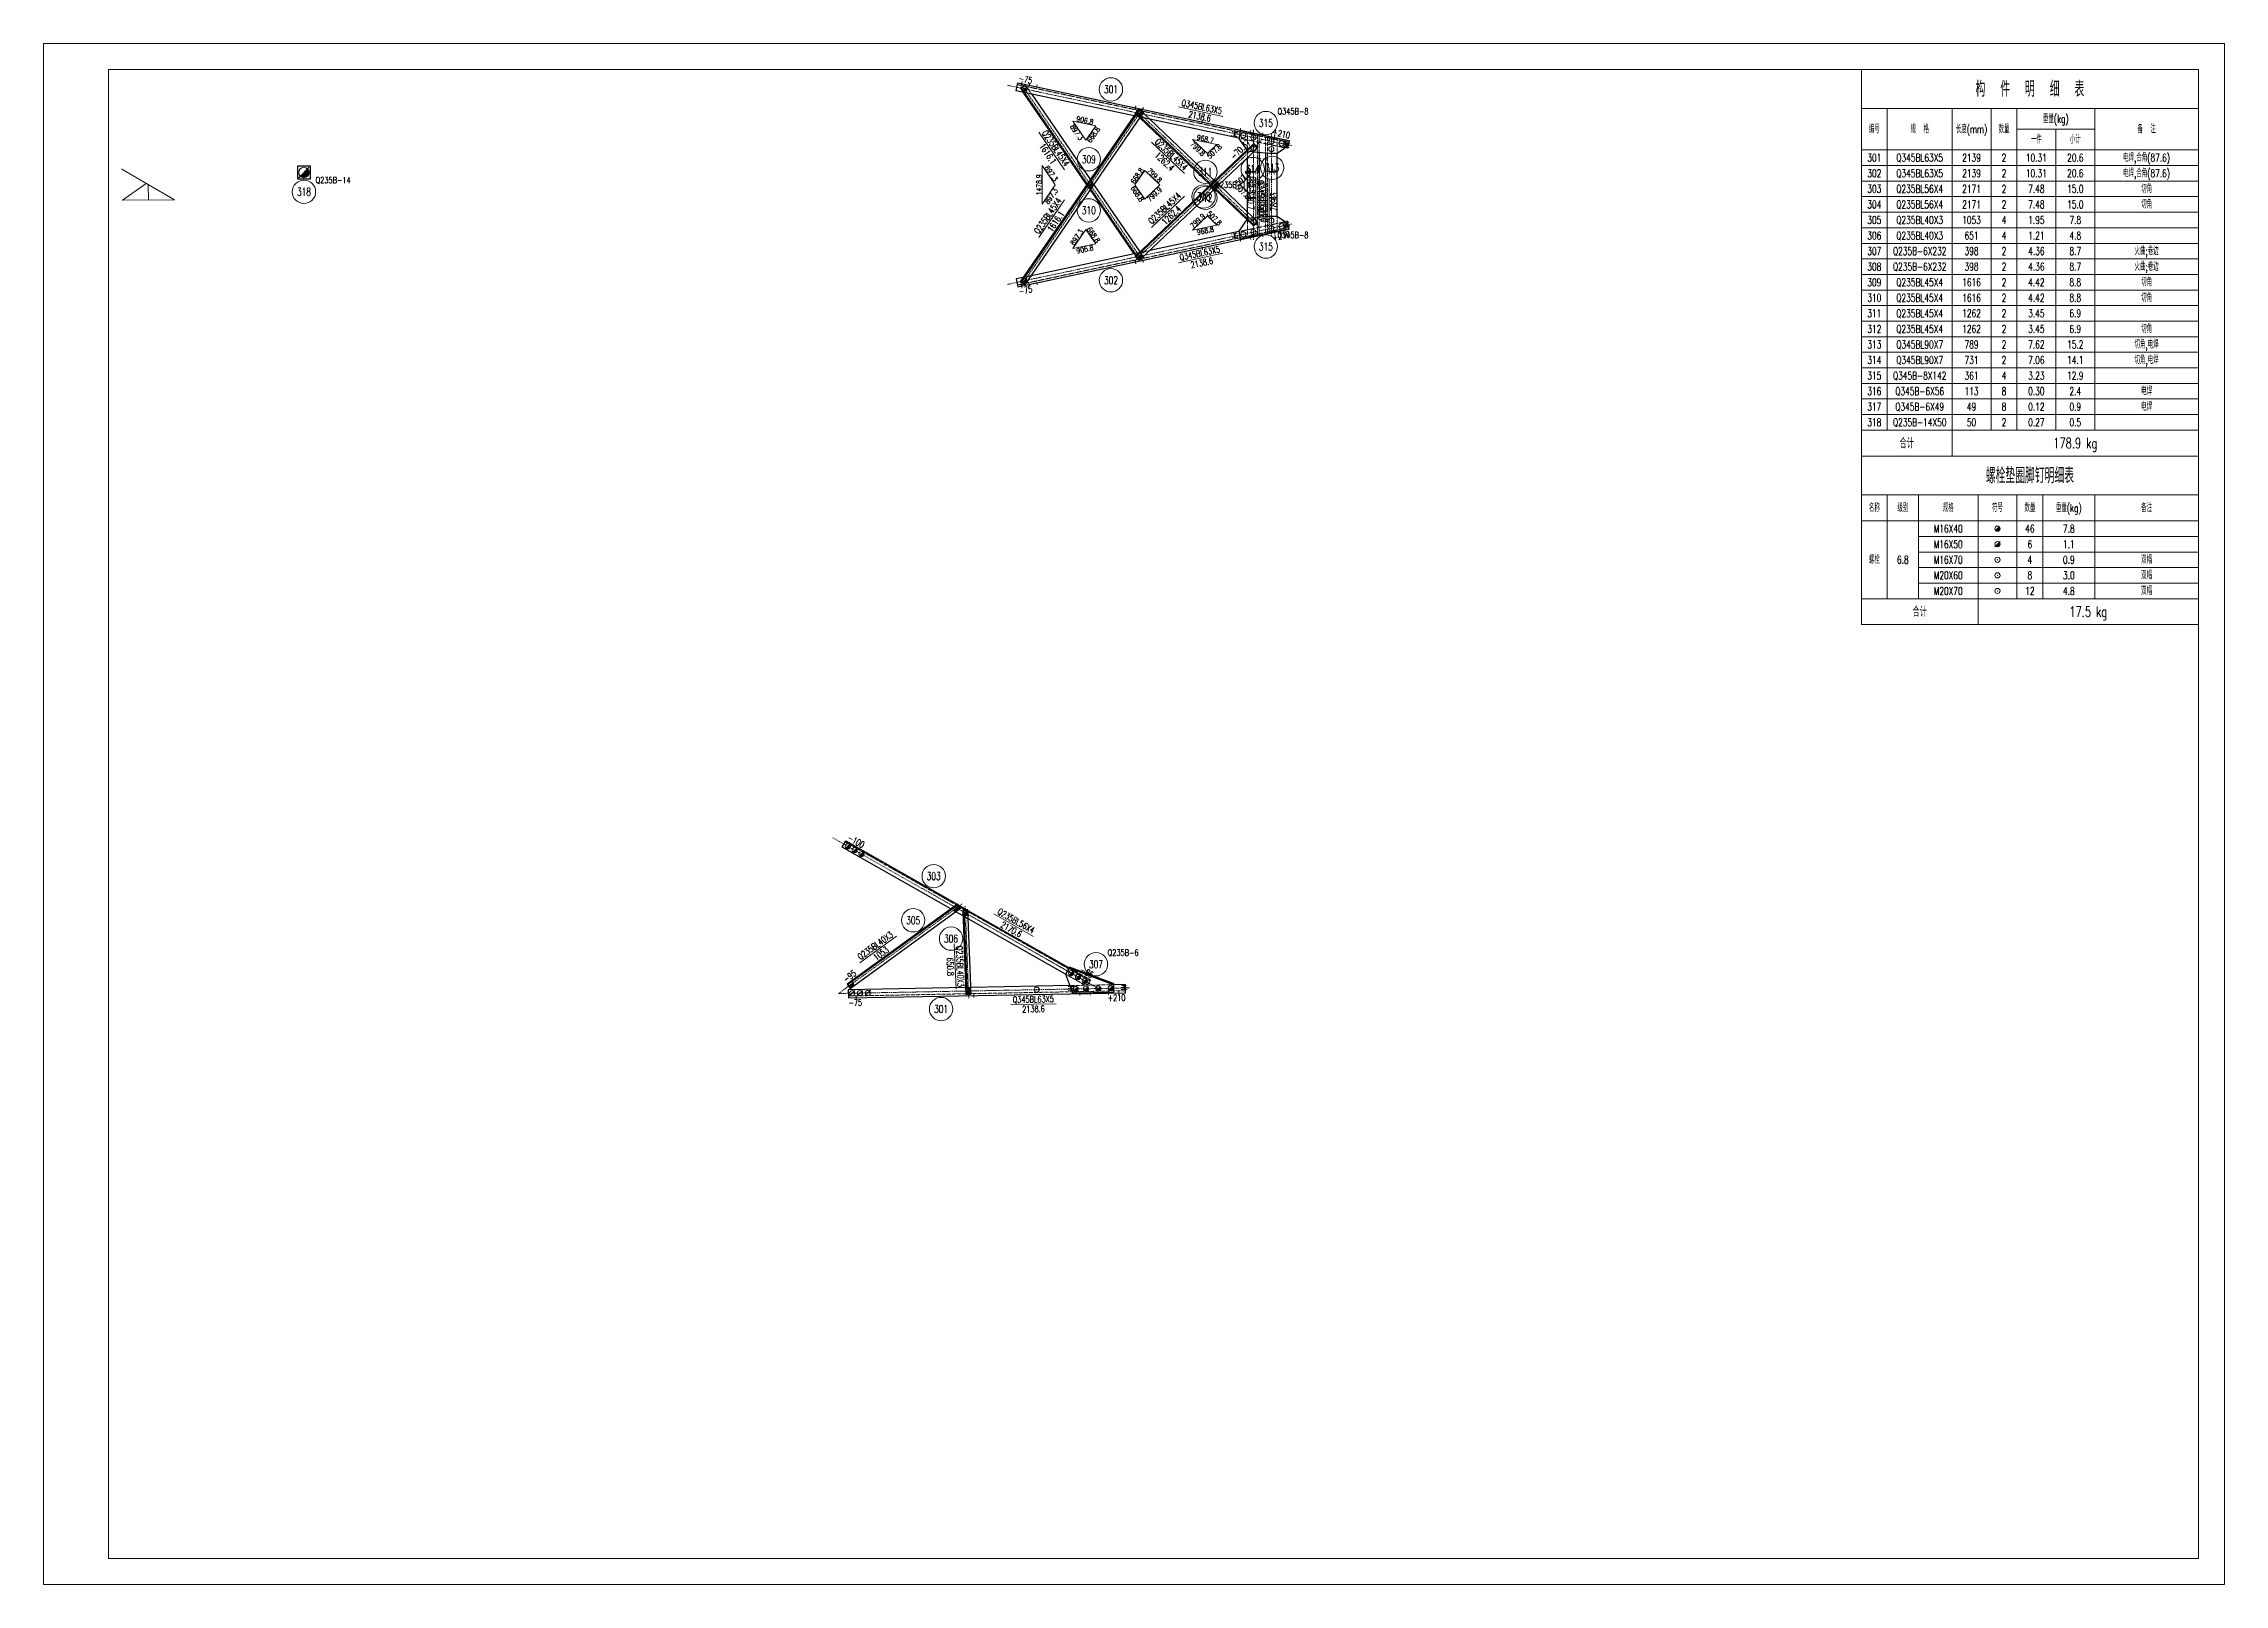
# Model space of a CAD drawing. Extents: x -13400 to 20340, y -61006 to 71674.
# Drawn here: x -13400 to 3420, y 23554 to 35434 of the extents above; entities that cross this region are included whole.
import ezdxf
from ezdxf.enums import TextEntityAlignment as Align

# ---------------------------------------------------------------- set-up
doc = ezdxf.new("R2010")
doc.units = 0
doc.header["$MEASUREMENT"] = 0
doc.linetypes.add('Dash', pattern=[2.75, 2, -0.75])
doc.linetypes.add('DashDot', pattern=[15.6, 9, -3, 0.6, -3])
doc.layers.get('0').update_dxf_attribs({"linetype": 'CONTINUOUS', "lineweight": 25})
doc.styles.get("Standard").update_dxf_attribs({"font": 'simplex.shx', "width": 0.7, "height": 3, "bigfont": 'gbhzfs.shx'})

msp = doc.modelspace()

# ---------------------------------------------------------------- texts
at = {"color": 7, "linetype": 'Continuous', "lineweight": 13, "width": 0.7}
for s, rotation, p in [('-75', 348.014800055, (-5826.56423, 35158.18078)), ('Q345BL63X5', 348.014800055, (-4467.70498, 34946.38451)), ('2138.6', 348.014800055, (-4483.27941, 34873.01942)), ('1616.1', 304.499634329, (-5655.20663, 34584.63228)), ('Q235BL45X4', 304.499634329, (-5593.39689, 34627.11236)), ('Q235BL45X4', 316.447616895, (-4702.30804, 34579.86332)), ('-70.37', 43.560438181, (-4168.60102, 34618.26383)), ('+210', 348.014800055, (-3854.4333, 34739.52382)), ('1262.4', 316.447616895, (-4753.9873, 34525.51027)), ('Q345BL90X7', 270, (-4013.33954, 34223.46963)), ('Q345BL90X7', 90, (-3986.33954, 34213.70445)), ('Q235BL45X4', 55.500365671, (-5655.20663, 34105.87513)), ('Q235BL45X4', 43.560438181, (-4754.04805, 34165.01903)), ('1262.4', 43.560438181, (-4702.36054, 34110.67381)), ('730.7', 270, (-4088.33954, 34223.46963)), ('789.3', 90, (-3911.33954, 34213.70445)), ('1616.1', 55.500365671, (-5593.39689, 34063.39506)), ('+210', 11.985199945, (-3854.4333, 33950.98359)), ('Q345BL63X5', 11.985199945, (-4483.27941, 33817.48799)), ('2138.6', 11.985199945, (-4467.70498, 33744.1229)), ('-75', 11.985199945, (-5826.56423, 33532.32663)), ('-100', 330.425642534, (-7134.13224, 29284.00965)), ('Q235BL56X4', 330.425642534, (-5899.44152, 28669.57348)), ('2170.6', 330.425642534, (-5936.45798, 28604.34479)), ('Q235BL40X3', 35.931201885, (-6985.43876, 28479.14791)), ('1053', 35.931201885, (-6941.42775, 28418.41875)), ('Q235BL40X3', 272.170646581, (-6331.91905, 28318.86526)), ('-95', 35.931201885, (-7183.11965, 28243.26232)), ('650.8', 272.170646581, (-6406.86524, 28316.02457)), ('-85', 330.425642534, (-5352.84087, 28273.14953)), ('Q345BL63X5', 1.091353634, (-5766.95112, 28065.25523)), ('+210', 1.091353634, (-5124.20811, 28077.49949)), ('-75', 1.091353634, (-7139.92127, 28039.10012)), ('2138.6', 1.091353634, (-5765.52263, 27990.26883))]:
    msp.add_text(s, height=50, rotation=rotation, dxfattribs=at).set_placement(p, align=Align.MIDDLE_CENTER)
at = {"color": 3, "linetype": 'Continuous', "lineweight": 13, "width": 0.7}
for s, height, p in [('构  件  明  细  表', 120, (1919.73684, 35083.99352)), ('重量(kg)', 60, (2119.73684, 34853.99352)), ('编号', 60, (719.73684, 34773.99352)), ('规  格', 60, (1069.73684, 34773.99352)), ('长度(mm)', 60, (1469.73684, 34773.99352)), ('数量', 60, (1719.73684, 34773.99352)), ('一件', 60, (1969.73684, 34693.99352)), ('小计', 60, (2269.73684, 34693.99352)), ('备  注', 60, (2819.73684, 34773.99352)), ('301', 60, (719.73684, 34553.99352)), ('Q345BL63X5', 60, (1069.73684, 34553.99352)), ('2139', 60, (1469.73684, 34553.99352)), ('2', 60, (1719.73684, 34553.99352)), ('10.31', 60, (1969.73684, 34553.99352)), ('20.6', 60, (2269.73684, 34553.99352)), ('电焊,合角(87.6)', 60, (2819.73684, 34553.99352)), ('302', 60, (719.73684, 34433.99352)), ('303', 60, (719.73684, 34313.99352)), ('Q345BL63X5', 60, (1069.73684, 34433.99352)), ('Q235BL56X4', 60, (1069.73684, 34313.99352)), ('2139', 60, (1469.73684, 34433.99352)), ('2171', 60, (1469.73684, 34313.99352)), ('2', 60, (1719.73684, 34433.99352)), ('2', 60, (1719.73684, 34313.99352)), ('10.31', 60, (1969.73684, 34433.99352)), ('7.48', 60, (1969.73684, 34313.99352)), ('20.6', 60, (2269.73684, 34433.99352)), ('15.0', 60, (2269.73684, 34313.99352)), ('电焊,合角(87.6)', 60, (2819.73684, 34433.99352)), ('切角', 60, (2819.73684, 34313.99352)), ('304', 60, (719.73684, 34193.99352)), ('Q235BL56X4', 60, (1069.73684, 34193.99352)), ('2171', 60, (1469.73684, 34193.99352)), ('2', 60, (1719.73684, 34193.99352)), ('7.48', 60, (1969.73684, 34193.99352)), ('15.0', 60, (2269.73684, 34193.99352)), ('切角', 60, (2819.73684, 34193.99352)), ('305', 60, (719.73684, 34073.99352)), ('306', 60, (719.73684, 33953.99352)), ('Q235BL40X3', 60, (1069.73684, 34073.99352)), ('Q235BL40X3', 60, (1069.73684, 33953.99352)), ('1053', 60, (1469.73684, 34073.99352)), ('651', 60, (1469.73684, 33953.99352)), ('4', 60, (1719.73684, 34073.99352)), ('4', 60, (1719.73684, 33953.99352)), ('1.95', 60, (1969.73684, 34073.99352)), ('1.21', 60, (1969.73684, 33953.99352)), ('7.8', 60, (2269.73684, 34073.99352)), ('4.8', 60, (2269.73684, 33953.99352)), ('307', 60, (719.73684, 33833.99352)), ('Q235B-6X232', 60, (1069.73684, 33833.99352)), ('398', 60, (1469.73684, 33833.99352)), ('2', 60, (1719.73684, 33833.99352)), ('4.36', 60, (1969.73684, 33833.99352)), ('8.7', 60, (2269.73684, 33833.99352)), ('火曲;卷边', 60, (2819.73684, 33833.99352)), ('308', 60, (719.73684, 33713.99352)), ('Q235B-6X232', 60, (1069.73684, 33713.99352)), ('398', 60, (1469.73684, 33713.99352)), ('2', 60, (1719.73684, 33713.99352)), ('4.36', 60, (1969.73684, 33713.99352)), ('8.7', 60, (2269.73684, 33713.99352)), ('火曲;卷边', 60, (2819.73684, 33713.99352)), ('309', 60, (719.73684, 33593.99352)), ('310', 60, (719.73684, 33473.99352)), ('Q235BL45X4', 60, (1069.73684, 33593.99352)), ('Q235BL45X4', 60, (1069.73684, 33473.99352)), ('1616', 60, (1469.73684, 33593.99352)), ('1616', 60, (1469.73684, 33473.99352)), ('2', 60, (1719.73684, 33593.99352)), ('2', 60, (1719.73684, 33473.99352)), ('4.42', 60, (1969.73684, 33593.99352)), ('4.42', 60, (1969.73684, 33473.99352)), ('8.8', 60, (2269.73684, 33593.99352)), ('8.8', 60, (2269.73684, 33473.99352)), ('切角', 60, (2819.73684, 33593.99352)), ('切角', 60, (2819.73684, 33473.99352)), ('311', 60, (719.73684, 33353.99352)), ('Q235BL45X4', 60, (1069.73684, 33353.99352)), ('1262', 60, (1469.73684, 33353.99352)), ('2', 60, (1719.73684, 33353.99352)), ('3.45', 60, (1969.73684, 33353.99352)), ('6.9', 60, (2269.73684, 33353.99352)), ('312', 60, (719.73684, 33233.99352)), ('313', 60, (719.73684, 33113.99352)), ('Q235BL45X4', 60, (1069.73684, 33233.99352)), ('Q345BL90X7', 60, (1069.73684, 33113.99352)), ('1262', 60, (1469.73684, 33233.99352)), ('789', 60, (1469.73684, 33113.99352)), ('2', 60, (1719.73684, 33233.99352)), ('2', 60, (1719.73684, 33113.99352)), ('3.45', 60, (1969.73684, 33233.99352)), ('7.62', 60, (1969.73684, 33113.99352)), ('15.2', 60, (2269.73684, 33113.99352)), ('6.9', 60, (2269.73684, 33233.99352)), ('切角,电焊', 60, (2819.73684, 33113.99352)), ('切角', 60, (2819.73684, 33233.99352)), ('314', 60, (719.73684, 32993.99352)), ('Q345BL90X7', 60, (1069.73684, 32993.99352)), ('731', 60, (1469.73684, 32993.99352)), ('2', 60, (1719.73684, 32993.99352)), ('7.06', 60, (1969.73684, 32993.99352)), ('14.1', 60, (2269.73684, 32993.99352)), ('切角,电焊', 60, (2819.73684, 32993.99352)), ('315', 60, (719.73684, 32873.99352)), ('Q345B-8X142', 60, (1069.73684, 32873.99352)), ('361', 60, (1469.73684, 32873.99352)), ('4', 60, (1719.73684, 32873.99352)), ('3.23', 60, (1969.73684, 32873.99352)), ('12.9', 60, (2269.73684, 32873.99352)), ('316', 60, (719.73684, 32753.99352)), ('317', 60, (719.73684, 32633.99352)), ('Q345B-6X56', 60, (1069.73684, 32753.99352)), ('Q345B-6X49', 60, (1069.73684, 32633.99352)), ('113', 60, (1469.73684, 32753.99352)), ('49', 60, (1469.73684, 32633.99352)), ('8', 60, (1719.73684, 32753.99352)), ('8', 60, (1719.73684, 32633.99352)), ('0.30', 60, (1969.73684, 32753.99352)), ('0.12', 60, (1969.73684, 32633.99352)), ('2.4', 60, (2269.73684, 32753.99352)), ('0.9', 60, (2269.73684, 32633.99352)), ('电焊', 60, (2819.73684, 32753.99352)), ('电焊', 60, (2819.73684, 32633.99352)), ('318', 60, (719.73684, 32513.99352)), ('Q235B-14X50', 60, (1069.73684, 32513.99352)), ('50', 60, (1469.73684, 32513.99352)), ('2', 60, (1719.73684, 32513.99352)), ('0.27', 60, (1969.73684, 32513.99352)), ('0.5', 60, (2269.73684, 32513.99352)), ('合计', 80, (969.73684, 32353.99352)), ('178.9 kg', 80, (2269.73684, 32353.99352)), ('螺栓垫圈脚钉明细表', 120, (1919.73684, 32103.99352)), ('名称', 60, (719.73684, 31853.99352)), ('级别', 60, (939.73684, 31853.99352)), ('规格', 60, (1289.73684, 31853.99352)), ('符号', 60, (1669.73684, 31853.99352)), ('数量', 60, (1919.73684, 31853.99352)), ('重量(kg)', 60, (2219.73684, 31853.99352)), ('备注', 60, (2819.73684, 31853.99352)), ('M16X40', 60, (1289.73684, 31693.99352)), ('46', 60, (1919.73684, 31693.99352)), ('7.8', 60, (2219.73684, 31693.99352)), ('螺栓', 60, (719.73684, 31453.99352)), ('6.8', 60, (939.73684, 31453.99352)), ('M16X50', 60, (1289.73684, 31573.99352)), ('M16X70', 60, (1289.73684, 31453.99352)), ('4', 60, (1919.73684, 31453.99352)), ('6', 60, (1919.73684, 31573.99352)), ('0.9', 60, (2219.73684, 31453.99352)), ('1.1', 60, (2219.73684, 31573.99352)), ('双帽', 60, (2819.73684, 31453.99352)), ('M20X60', 60, (1289.73684, 31333.99352)), ('8', 60, (1919.73684, 31333.99352)), ('3.0', 60, (2219.73684, 31333.99352)), ('双帽', 60, (2819.73684, 31333.99352)), ('M20X70', 60, (1289.73684, 31213.99352)), ('12', 60, (1919.73684, 31213.99352)), ('4.8', 60, (2219.73684, 31213.99352)), ('双帽', 60, (2819.73684, 31213.99352)), ('合计', 80, (1069.73684, 31053.99352)), ('17.5 kg', 80, (2369.73684, 31053.99352))]:
    msp.add_text(s, height=height, dxfattribs=at).set_placement(p, align=Align.MIDDLE_CENTER)
at = {"color": 7, "linetype": 'Continuous', "lineweight": 13, "width": 0.7}
for s, p in [('301', (-5167.82857, 35081.21053)), ('315', (-3973.05153, 34821.44167)), ('309', (-5338.96723, 34542.17789)), ('314', (-4074.83954, 34467.03778)), ('313', (-3924.83954, 34476.80296)), ('318', (-11392.42726, 34291.38974)), ('311', (-4439.82052, 34445.21066)), ('310', (-5338.96723, 34148.32952)), ('318', (-4453.30664, 34255.52701)), ('312', (-4439.72433, 34245.36656)), ('315', (-3973.05153, 33869.06574)), ('302', (-5167.82857, 33609.29688)), ('303', (-6535.38167, 29014.93909)), ('305', (-6693.31446, 28674.18079)), ('306', (-6401.59179, 28533.32207)), ('307', (-5283.41469, 28335.56373)), ('301', (-6478.51007, 27990.18886))]:
    msp.add_text(s, height=60, dxfattribs=at).set_placement(p, align=Align.MIDDLE_CENTER)
at = {"color": 7, "linetype": 'Continuous', "lineweight": 20, "width": 0.7}
for s, rotation, p in [('906.8', 348.014800055, (-5368.74249, 34841.96589)), ('897.3', 304.499634329, (-5431.38532, 34749.77843)), ('668.8', 55.500681141, (-5303.12532, 34730.94836)), ('799.8', 316.44746741, (-4498.76544, 34623.31807)), ('968.7', 348.014800055, (-4440.44846, 34699.1809)), ('507.8', 43.560085743, (-4370.92718, 34603.20332)), ('897.3', 304.499634329, (-5628.36495, 34432.79451)), ('1478.9', 90, (-5722.96587, 34345.25371)), ('668.8', 304.499162235, (-4964.9605, 34276.55892)), ('668.8', 55.500681141, (-4964.96027, 34413.97994)), ('799.9', 43.560661903, (-4832.7961, 34272.7688)), ('799.8', 316.44746741, (-4832.79838, 34417.78816)), ('507.8', 43.560085743, (-4151.30225, 34397.70767)), ('507.8', 316.437480633, (-4151.30262, 34292.93739)), ('699.9', 270.000303346, (-4073.96643, 34345.32064)), ('897.3', 55.500365671, (-5628.36495, 34257.7129)), ('897.3', 55.500365671, (-5431.38584, 33940.72887)), ('668.8', 304.499162235, (-5303.12599, 33959.55885)), ('799.9', 43.560661903, (-4498.76763, 34067.27806)), ('968.8', 11.992371236, (-4440.44487, 33991.41486)), ('507.8', 316.437480633, (-4370.92559, 34087.40696)), ('906.8', 11.985199945, (-5368.7432, 33848.54137))]:
    msp.add_text(s, height=40, rotation=rotation, dxfattribs=at).set_placement(p, align=Align.MIDDLE_CENTER)
at = {"color": 7, "linetype": 'Continuous', "lineweight": 13, "width": 0.7}
for s, p in [('Q345B-8', (-3883.05153, 34911.44167)), ('Q235B-14', (-11302.42726, 34381.38974)), ('Q235B-14', (-4363.30664, 34345.52701)), ('Q345B-8', (-3883.05153, 33959.06574)), ('Q235B-6', (-5193.41469, 28425.56373))]:
    msp.add_text(s, height=48, dxfattribs=at).set_placement(p, align=Align.MIDDLE_LEFT)

# ---------------------------------------------------------------- blocks, each defined once
blk = doc.blocks.new('M16X40S')
at = {"color": 3, "linetype": 'Continuous', "lineweight": 13}
blk.add_line((-0.707, -0.707), (0.707, 0.707), dxfattribs=at)
blk.add_circle((0, 0), 1, dxfattribs=at)
for radius in [0.9, 0.8, 0.7, 0.6, 0.5, 0.4, 0.3, 0.2, 0.1]:
    blk.add_arc((0, 0), radius, 225, 45, dxfattribs=at)
blk = doc.blocks.new('M16X50S')
at = {"color": 3, "linetype": 'Continuous', "lineweight": 13}
blk.add_line((-1, -1), (1, 1), dxfattribs=at)
blk.add_circle((0, 0), 1, dxfattribs=at)
for radius in [0.9, 0.8, 0.7, 0.6, 0.5, 0.4, 0.3, 0.2, 0.1]:
    blk.add_arc((0, 0), radius, 225, 45, dxfattribs=at)
blk = doc.blocks.new('DefaultBolt')
at = {"color": 3, "linetype": 'Continuous', "lineweight": 13}
for p, q in [((-0.1, -0.1), (0.1, 0.1)), ((0.1, -0.1), (-0.1, 0.1))]:
    blk.add_line(p, q, dxfattribs=at)
blk.add_circle((0, 0), 1, dxfattribs=at)
blk = doc.blocks.new('M20X55S')
at = {"color": 3, "linetype": 'Continuous', "lineweight": 13}
blk.add_line((-1, -1), (1, 1), dxfattribs=at)
blk.add_circle((0, 0), 1, dxfattribs=at)

# ---------------------------------------------------------------- linework, layer by layer
at = {"color": 7, "linetype": 'Continuous', "lineweight": 18}
for p, q in [((-13400.26316, 35433.99352), (3419.73684, 35433.99352)), ((-13400.26316, 23553.99352), (-13400.26316, 35433.99352)), ((3419.73684, 23553.99352), (3419.73684, 35433.99352)), ((-12900.26316, 35233.99352), (3219.73684, 35233.99352)), ((-12900.26316, 23753.99352), (-12900.26316, 35233.99352)), ((3219.73684, 23753.99352), (3219.73684, 35233.99352)), ((-12900.26316, 23753.99352), (3219.73684, 23753.99352)), ((-13400.26316, 23553.99352), (3419.73684, 23553.99352))]:
    msp.add_line(p, q, dxfattribs=at)
at = {"color": 2, "linetype": 'DashDot', "lineweight": 15}
for p, q in [((-5966.54783, 35112.75951), (-3771.87611, 34646.86012)), ((-4916.31772, 33748.75737), (-5865.64271, 35130.05269)), ((-4916.31772, 34941.75004), (-5865.64271, 33560.45473)), ((-4028.95635, 34023.18308), (-4987.32315, 34934.30589)), ((-3999.82494, 34695.27622), (-4987.32917, 33756.18799)), ((-4068.83954, 34769.90148), (-4068.83954, 33920.60593)), ((-3930.83954, 34740.60593), (-3930.83954, 33949.90148)), ((-5966.54783, 33577.7479), (-3771.87611, 34043.64729)), ((-7314.31164, 29310.94721), (-5265.58264, 28148.31964)), ((-6314.98969, 28801.39238), (-7268.8119, 28110.14832)), ((-6292.03031, 28784.59396), (-6265.10718, 28074.27846)), ((-7268.79806, 28110.15835), (-5025.62617, 28152.89082))]:
    msp.add_line(p, q, dxfattribs=at)
at = {"color": 1, "linetype": 'Dash', "lineweight": 20}
for p, q in [((-5888.82189, 35117.72731), (-3796.86131, 34673.63212)), ((-5867.60567, 35092.30157), (-5840.40938, 35110.9928)), ((-5844.95589, 35059.34549), (-5867.60567, 35092.30157)), ((-4948.18904, 33768.64805), (-5861.01263, 35096.83278)), ((-5840.40938, 35110.9928), (-5823.72301, 35107.90005)), ((-5823.72301, 35107.90005), (-5781.02549, 35045.77393)), ((-4940.72836, 34867.39011), (-4988.37922, 34877.50575)), ((-4981.42911, 34896.9671), (-4955.93401, 34923.78127)), ((-4944.51821, 34861.87577), (-4981.42911, 34896.9671)), ((-4061.03455, 34032.98299), (-4975.91666, 34902.76476)), ((-4955.93401, 34923.78127), (-4940.99988, 34920.6217)), ((-4940.99988, 34920.6217), (-4868.98914, 34852.16083)), ((-4218.99125, 34722.13449), (-4238.55528, 34726.28767)), ((-4212.76148, 34751.48053), (-4232.32551, 34755.63371)), ((-4212.76148, 34751.48053), (-4218.99125, 34722.13449)), ((-4212.76148, 34751.48053), (-4218.99125, 34722.13449)), ((-4218.99125, 34722.13449), (-4213.12204, 34720.88854)), ((-4218.99125, 34722.13449), (-4213.12204, 34720.88854)), ((-4213.12204, 34720.88854), (-4206.89227, 34750.23457)), ((-4213.12204, 34720.88854), (-4206.89227, 34750.23457)), ((-4213.12204, 34720.88854), (-4193.55802, 34716.73536)), ((-4206.89227, 34750.23457), (-4212.76148, 34751.48053)), ((-4206.89227, 34750.23457), (-4212.76148, 34751.48053)), ((-4206.89227, 34750.23457), (-4187.32825, 34746.08139)), ((-3828.8442, 34631.352), (-4182.04848, 34706.33254)), ((-4113.83954, 34556.49202), (-4113.83954, 34739.90148)), ((-4113.83954, 34739.90148), (-4065.83954, 34739.90148)), ((-4065.83954, 34739.90148), (-4023.83954, 34730.90148)), ((-4038.83954, 34734.11577), (-4038.83954, 33956.39164)), ((-4023.83954, 34730.90148), (-4023.83954, 34597.07232)), ((-3975.83954, 34710.60593), (-3975.83954, 34593.093)), ((-3927.83954, 34710.60593), (-3975.83954, 34710.60593)), ((-3960.83954, 34710.60593), (-3960.83954, 33979.90148)), ((-3885.83954, 34701.60593), (-3927.83954, 34710.60593)), ((-3885.83954, 34590.60593), (-3885.83954, 34701.60593)), ((-3811.69896, 34666.34033), (-3831.26298, 34670.49351)), ((-3811.69896, 34666.34033), (-3817.92873, 34636.99429)), ((-3811.69896, 34666.34033), (-3817.92873, 34636.99429)), ((-3812.05952, 34635.74834), (-3805.82975, 34665.09438)), ((-3812.05952, 34635.74834), (-3805.82975, 34665.09438)), ((-3805.82975, 34665.09438), (-3811.69896, 34666.34033)), ((-3805.82975, 34665.09438), (-3811.69896, 34666.34033)), ((-3805.82975, 34665.09438), (-3786.26573, 34660.9412)), ((-4119.72807, 34612.99133), (-4113.83954, 34604.53354)), ((-4113.83954, 34604.53354), (-4067.37205, 34600.68127)), ((-3817.92873, 34636.99429), (-3837.49275, 34641.14747)), ((-3817.92873, 34636.99429), (-3812.05952, 34635.74834)), ((-3817.92873, 34636.99429), (-3812.05952, 34635.74834)), ((-3812.05952, 34635.74834), (-3792.4955, 34631.59516)), ((-5326.87939, 34305.5292), (-5354.18092, 34345.25371)), ((-5326.87939, 34384.97821), (-5299.57787, 34345.25371)), ((-4402.63596, 34343.95403), (-4369.981, 34312.90883)), ((-4365.60112, 34311.49718), (-4401.83775, 34345.94748)), ((-4370.8302, 34378.55931), (-4334.59357, 34344.10901)), ((-4333.70416, 34347.40707), (-4366.35912, 34378.45226)), ((-4110.83954, 34448.25371), (-4110.83954, 34468.25371)), ((-4050.83954, 34448.25371), (-4110.83954, 34448.25371)), ((-4110.83954, 34448.25371), (-4110.83954, 34442.25371)), ((-4050.83954, 34448.25371), (-4110.83954, 34448.25371)), ((-4110.83954, 34448.25371), (-4110.83954, 34442.25371)), ((-4110.83954, 34442.25371), (-4050.83954, 34442.25371)), ((-4110.83954, 34442.25371), (-4050.83954, 34442.25371)), ((-4110.83954, 34442.25371), (-4110.83954, 34422.25371)), ((-4090.83954, 34448.25371), (-4090.83954, 34468.25371)), ((-4090.83954, 34442.25371), (-4090.83954, 34422.25371)), ((-4070.83954, 34448.25371), (-4070.83954, 34468.25371)), ((-4070.83954, 34442.25371), (-4070.83954, 34422.25371)), ((-4050.83954, 34448.25371), (-4050.83954, 34468.25371)), ((-4050.83954, 34442.25371), (-4050.83954, 34448.25371)), ((-4050.83954, 34442.25371), (-4050.83954, 34448.25371)), ((-4050.83954, 34442.25371), (-4050.83954, 34422.25371)), ((-3948.83954, 34448.25371), (-3948.83954, 34468.25371)), ((-3888.83954, 34448.25371), (-3948.83954, 34448.25371)), ((-3948.83954, 34448.25371), (-3948.83954, 34442.25371)), ((-3888.83954, 34448.25371), (-3948.83954, 34448.25371)), ((-3948.83954, 34448.25371), (-3948.83954, 34442.25371)), ((-3948.83954, 34442.25371), (-3888.83954, 34442.25371)), ((-3948.83954, 34442.25371), (-3888.83954, 34442.25371)), ((-3948.83954, 34442.25371), (-3948.83954, 34422.25371)), ((-3928.83954, 34448.25371), (-3928.83954, 34468.25371)), ((-3928.83954, 34442.25371), (-3928.83954, 34422.25371)), ((-3908.83954, 34448.25371), (-3908.83954, 34468.25371)), ((-3908.83954, 34442.25371), (-3908.83954, 34422.25371)), ((-3888.83954, 34448.25371), (-3888.83954, 34468.25371)), ((-3888.83954, 34442.25371), (-3888.83954, 34448.25371)), ((-3888.83954, 34442.25371), (-3888.83954, 34448.25371)), ((-3888.83954, 34442.25371), (-3888.83954, 34422.25371)), ((-4110.83954, 34248.25371), (-4110.83954, 34268.25371)), ((-4050.83954, 34248.25371), (-4110.83954, 34248.25371)), ((-4110.83954, 34248.25371), (-4110.83954, 34242.25371)), ((-4050.83954, 34248.25371), (-4110.83954, 34248.25371)), ((-4110.83954, 34248.25371), (-4110.83954, 34242.25371)), ((-4110.83954, 34242.25371), (-4050.83954, 34242.25371)), ((-4110.83954, 34242.25371), (-4050.83954, 34242.25371)), ((-4110.83954, 34242.25371), (-4110.83954, 34222.25371)), ((-4090.83954, 34248.25371), (-4090.83954, 34268.25371)), ((-4090.83954, 34242.25371), (-4090.83954, 34222.25371)), ((-4070.83954, 34248.25371), (-4070.83954, 34268.25371)), ((-4070.83954, 34242.25371), (-4070.83954, 34222.25371)), ((-4050.83954, 34248.25371), (-4050.83954, 34268.25371)), ((-4050.83954, 34242.25371), (-4050.83954, 34248.25371)), ((-4050.83954, 34242.25371), (-4050.83954, 34248.25371)), ((-4050.83954, 34242.25371), (-4050.83954, 34222.25371)), ((-3948.83954, 34248.25371), (-3948.83954, 34268.25371)), ((-3888.83954, 34248.25371), (-3948.83954, 34248.25371)), ((-3948.83954, 34248.25371), (-3948.83954, 34242.25371)), ((-3888.83954, 34248.25371), (-3948.83954, 34248.25371)), ((-3948.83954, 34248.25371), (-3948.83954, 34242.25371)), ((-3948.83954, 34242.25371), (-3888.83954, 34242.25371)), ((-3948.83954, 34242.25371), (-3888.83954, 34242.25371)), ((-3948.83954, 34242.25371), (-3948.83954, 34222.25371)), ((-3928.83954, 34248.25371), (-3928.83954, 34268.25371)), ((-3928.83954, 34242.25371), (-3928.83954, 34222.25371)), ((-3908.83954, 34248.25371), (-3908.83954, 34268.25371)), ((-3908.83954, 34242.25371), (-3908.83954, 34222.25371)), ((-3888.83954, 34248.25371), (-3888.83954, 34268.25371)), ((-3888.83954, 34242.25371), (-3888.83954, 34248.25371)), ((-3888.83954, 34242.25371), (-3888.83954, 34248.25371)), ((-3888.83954, 34242.25371), (-3888.83954, 34222.25371)), ((-5888.82189, 33572.7801), (-3796.86131, 34016.87529)), ((-3828.8442, 34059.15541), (-4182.04848, 33984.17487)), ((-4066.547, 34027.18533), (-4119.7032, 34077.72112)), ((-4113.83954, 34134.23735), (-4039.16317, 34063.24225)), ((-4113.83954, 33950.60593), (-4113.83954, 34086.15895)), ((-4038.98473, 34056.17362), (-4066.547, 34027.18533)), ((-4039.16317, 34063.24225), (-4038.98473, 34056.17362)), ((-4023.83954, 34093.52102), (-4023.83954, 33959.60593)), ((-3975.83954, 34097.44746), (-3975.83954, 33979.90148)), ((-3975.83954, 33979.90148), (-3927.83954, 33979.90148)), ((-3927.83954, 33979.90148), (-3885.83954, 33988.90148)), ((-3885.83954, 33988.90148), (-3885.83954, 34099.90148)), ((-3817.92873, 34053.51312), (-3837.49275, 34049.35994)), ((-3811.69896, 34024.16708), (-3831.26298, 34020.0139)), ((-3817.92873, 34053.51312), (-3812.05952, 34054.75907)), ((-3817.92873, 34053.51312), (-3812.05952, 34054.75907)), ((-3811.69896, 34024.16708), (-3817.92873, 34053.51312)), ((-3811.69896, 34024.16708), (-3817.92873, 34053.51312)), ((-3812.05952, 34054.75907), (-3792.4955, 34058.91225)), ((-3812.05952, 34054.75907), (-3805.82975, 34025.41303)), ((-3812.05952, 34054.75907), (-3805.82975, 34025.41303)), ((-3805.82975, 34025.41303), (-3811.69896, 34024.16708)), ((-3805.82975, 34025.41303), (-3811.69896, 34024.16708)), ((-3805.82975, 34025.41303), (-3786.26573, 34029.56622)), ((-4956.79594, 33767.04708), (-4988.37922, 33813.00166)), ((-4869.01596, 33838.34088), (-4953.08312, 33820.49455)), ((-4944.52149, 33828.63642), (-4915.1789, 33785.94209)), ((-4218.99125, 33968.37292), (-4238.55528, 33964.21974)), ((-4212.76148, 33939.02688), (-4232.32551, 33934.8737)), ((-4218.99125, 33968.37292), (-4213.12204, 33969.61888)), ((-4218.99125, 33968.37292), (-4213.12204, 33969.61888)), ((-4212.76148, 33939.02688), (-4218.99125, 33968.37292)), ((-4212.76148, 33939.02688), (-4218.99125, 33968.37292)), ((-4213.12204, 33969.61888), (-4193.55802, 33973.77206)), ((-4213.12204, 33969.61888), (-4206.89227, 33940.27284)), ((-4213.12204, 33969.61888), (-4206.89227, 33940.27284)), ((-4206.89227, 33940.27284), (-4212.76148, 33939.02688)), ((-4206.89227, 33940.27284), (-4212.76148, 33939.02688)), ((-4206.89227, 33940.27284), (-4187.32825, 33944.42602)), ((-4065.83954, 33950.60593), (-4113.83954, 33950.60593)), ((-4023.83954, 33959.60593), (-4065.83954, 33950.60593)), ((-5781.02549, 33644.73348), (-5844.95589, 33631.16192)), ((-4937.4304, 33770.64926), (-4956.79594, 33767.04708)), ((-4915.1789, 33785.94209), (-4937.4304, 33770.64926)), ((-7217.469, 29278.98626), (-5329.63744, 28207.66594)), ((-6353.72453, 28798.0207), (-6346.71192, 28794.04114)), ((-6365.3243, 28740.21458), (-6403.5535, 28761.90917)), ((-6268.24572, 28685.12373), (-6309.15437, 28708.33886)), ((-6278.09285, 28755.10069), (-6270.73991, 28750.92799)), ((-5380.28916, 28181.21971), (-5518.57399, 28259.69458)), ((-5490.93504, 28308.39867), (-5325.68901, 28214.62367)), ((-7193.41169, 28090.59065), (-5055.22075, 28131.32323)), ((-6248.21326, 28156.60541), (-6288.2131, 28155.84341)), ((-5478.90996, 28163.47325), (-5498.90633, 28163.09232)), ((-5478.62426, 28148.47597), (-5498.62063, 28148.09504)), ((-5478.33856, 28133.47869), (-5498.33493, 28133.09776)), ((-5146.11866, 28177.60033), (-5485.87579, 28171.12795)), ((-5472.91105, 28163.58753), (-5478.90996, 28163.47325)), ((-5472.91105, 28163.58753), (-5478.90996, 28163.47325)), ((-5478.90996, 28163.47325), (-5478.33856, 28133.47869)), ((-5478.90996, 28163.47325), (-5478.33856, 28133.47869)), ((-5478.33856, 28133.47869), (-5472.33965, 28133.59297)), ((-5478.33856, 28133.47869), (-5472.33965, 28133.59297)), ((-5472.91105, 28163.58753), (-5452.91468, 28163.96846)), ((-5472.33965, 28133.59297), (-5472.91105, 28163.58753)), ((-5472.33965, 28133.59297), (-5472.91105, 28163.58753)), ((-5472.62535, 28148.59025), (-5452.62898, 28148.97118)), ((-5472.33965, 28133.59297), (-5452.34328, 28133.9739)), ((-5343.95046, 28182.44418), (-5380.28916, 28181.21971)), ((-5325.68901, 28214.62367), (-5343.95046, 28182.44418)), ((-5068.98433, 28171.28234), (-5088.98071, 28170.90141)), ((-5068.69864, 28156.28506), (-5088.69501, 28155.90413)), ((-5068.41294, 28141.28778), (-5088.40931, 28140.90685)), ((-5062.98542, 28171.39662), (-5068.98433, 28171.28234)), ((-5062.98542, 28171.39662), (-5068.98433, 28171.28234)), ((-5068.98433, 28171.28234), (-5068.41294, 28141.28778)), ((-5068.98433, 28171.28234), (-5068.41294, 28141.28778)), ((-5068.41294, 28141.28778), (-5062.41403, 28141.40206)), ((-5068.41294, 28141.28778), (-5062.41403, 28141.40206)), ((-5062.98542, 28171.39662), (-5042.98905, 28171.77755)), ((-5062.41403, 28141.40206), (-5062.98542, 28171.39662)), ((-5062.41403, 28141.40206), (-5062.98542, 28171.39662)), ((-5062.69972, 28156.39934), (-5042.70335, 28156.78027)), ((-5062.41403, 28141.40206), (-5042.41765, 28141.78299))]:
    msp.add_line(p, q, dxfattribs=at)
at = {"color": 7, "linetype": 'Continuous', "lineweight": 30}
for p, q in [((-4945.6717, 34925.52216), (-5861.01263, 33593.67464)), ((-4061.15591, 34657.65193), (-4975.92723, 33787.73061)), ((-6346.32312, 28793.50464), (-7198.93006, 28175.61226)), ((-6302.88542, 28754.16098), (-6278.23484, 28103.80243))]:
    msp.add_line(p, q, dxfattribs=at)
at = {"color": 1, "linetype": 'Continuous', "lineweight": 18}
for p, q in [((-5285.02461, 34799.65887), (-5462.428, 34837.31924)), ((-5462.428, 34837.31924), (-5360.78441, 34689.42487)), ((-5360.78441, 34689.42487), (-5285.02461, 34799.65887)), ((-4350.66923, 34655.58715), (-4540.19532, 34695.821)), ((-4540.19532, 34695.821), (-4424.26263, 34585.6028)), ((-4424.26263, 34585.6028), (-4350.66923, 34655.58715)), ((-5597.32227, 34345.25371), (-5698.96587, 34493.14807)), ((-5698.96587, 34493.14807), (-5698.96587, 34197.35934)), ((-5698.96587, 34197.35934), (-5597.32227, 34345.25371)), ((-4907.30118, 34455.50343), (-4983.06098, 34345.26943)), ((-4983.06098, 34345.26943), (-4907.30157, 34235.03534)), ((-4907.30157, 34235.03534), (-4791.3685, 34345.28523)), ((-4791.3685, 34345.28523), (-4907.30118, 34455.50343)), ((-4097.9668, 34415.3082), (-4171.5602, 34345.32384)), ((-4171.5602, 34345.32384), (-4097.96606, 34275.33283)), ((-4097.96606, 34275.33283), (-4097.9668, 34415.3082)), ((-5360.78493, 34001.08243), (-5462.42852, 33853.18806)), ((-5285.02551, 33890.84835), (-5360.78493, 34001.08243)), ((-4424.26216, 34105.01152), (-4540.19523, 33994.76163)), ((-4540.19523, 33994.76163), (-4350.66802, 34035.02051)), ((-4350.66802, 34035.02051), (-4424.26216, 34105.01152)), ((-5462.42852, 33853.18806), (-5285.02551, 33890.84835))]:
    msp.add_line(p, q, dxfattribs=at)
at = {"color": 7, "linetype": 'Continuous', "lineweight": 13}
for p, q in [((-4646.67742, 34946.0423), (-4304.30697, 34873.36164)), ((-5525.18159, 34461.6496), (-5723.42193, 34750.09504)), ((-4601.31734, 34432.10874), (-4854.978, 34673.26485)), ((-4050.83954, 34398.46963), (-4050.83954, 34048.46963)), ((-3948.83954, 34388.70445), (-3948.83954, 34038.70445)), ((-5525.18159, 34228.85781), (-5723.42193, 33940.41238)), ((-4601.39092, 34258.44231), (-4855.01767, 34017.25053)), ((-4646.67742, 33744.46512), (-4304.30697, 33817.14577)), ((-6070.15003, 28723.33085), (-5765.74947, 28550.58741)), ((-6821.73187, 28551.47567), (-7105.13464, 28346.09098)), ((-6376.02042, 28492.31934), (-6362.76387, 28142.57048)), ((-5941.20513, 28024.42888), (-5591.26862, 28031.09518))]:
    msp.add_line(p, q, dxfattribs=at)
at = {"color": 7, "linetype": 'Continuous', "lineweight": 20}
for p, q in [((-12798.07236, 34466.00579), (-12390.50913, 34229.67561)), ((-12608.13201, 34355.8668), (-12791.20566, 34225.77386)), ((-12594.29075, 34347.8407), (-12590.85752, 34227.72465)), ((-12791.20591, 34225.77368), (-12390.50913, 34229.67561))]:
    msp.add_line(p, q, dxfattribs=at)
at = {"color": 3, "linetype": 'Continuous', "lineweight": 13}
for points in [[(619.73684, 35233.99352), (619.73684, 34933.99352), (3219.73684, 34933.99352), (3219.73684, 35233.99352)], [(619.73684, 34933.99352), (619.73684, 34613.99352), (819.73684, 34613.99352), (819.73684, 34933.99352)], [(819.73684, 34933.99352), (819.73684, 34613.99352), (1319.73684, 34613.99352), (1319.73684, 34933.99352)], [(1319.73684, 34933.99352), (1319.73684, 34613.99352), (1619.73684, 34613.99352), (1619.73684, 34933.99352)], [(1619.73684, 34933.99352), (1619.73684, 34613.99352), (1819.73684, 34613.99352), (1819.73684, 34933.99352)], [(1819.73684, 34933.99352), (1819.73684, 34773.99352), (2419.73684, 34773.99352), (2419.73684, 34933.99352)], [(2419.73684, 34933.99352), (2419.73684, 34613.99352), (3219.73684, 34613.99352), (3219.73684, 34933.99352)], [(1819.73684, 34773.99352), (1819.73684, 34613.99352), (2119.73684, 34613.99352), (2119.73684, 34773.99352)], [(2119.73684, 34773.99352), (2119.73684, 34613.99352), (2419.73684, 34613.99352), (2419.73684, 34773.99352)], [(619.73684, 34613.99352), (619.73684, 34493.99352), (819.73684, 34493.99352), (819.73684, 34613.99352)], [(619.73684, 34493.99352), (619.73684, 34373.99352), (819.73684, 34373.99352), (819.73684, 34493.99352)], [(819.73684, 34613.99352), (819.73684, 34493.99352), (1319.73684, 34493.99352), (1319.73684, 34613.99352)], [(819.73684, 34493.99352), (819.73684, 34373.99352), (1319.73684, 34373.99352), (1319.73684, 34493.99352)], [(1319.73684, 34613.99352), (1319.73684, 34493.99352), (1619.73684, 34493.99352), (1619.73684, 34613.99352)], [(1319.73684, 34493.99352), (1319.73684, 34373.99352), (1619.73684, 34373.99352), (1619.73684, 34493.99352)], [(1619.73684, 34613.99352), (1619.73684, 34493.99352), (1819.73684, 34493.99352), (1819.73684, 34613.99352)], [(1619.73684, 34493.99352), (1619.73684, 34373.99352), (1819.73684, 34373.99352), (1819.73684, 34493.99352)], [(1819.73684, 34613.99352), (1819.73684, 34493.99352), (2119.73684, 34493.99352), (2119.73684, 34613.99352)], [(1819.73684, 34493.99352), (1819.73684, 34373.99352), (2119.73684, 34373.99352), (2119.73684, 34493.99352)], [(2119.73684, 34613.99352), (2119.73684, 34493.99352), (2419.73684, 34493.99352), (2419.73684, 34613.99352)], [(2119.73684, 34493.99352), (2119.73684, 34373.99352), (2419.73684, 34373.99352), (2419.73684, 34493.99352)], [(2419.73684, 34613.99352), (2419.73684, 34493.99352), (3219.73684, 34493.99352), (3219.73684, 34613.99352)], [(2419.73684, 34493.99352), (2419.73684, 34373.99352), (3219.73684, 34373.99352), (3219.73684, 34493.99352)], [(619.73684, 34373.99352), (619.73684, 34253.99352), (819.73684, 34253.99352), (819.73684, 34373.99352)], [(819.73684, 34373.99352), (819.73684, 34253.99352), (1319.73684, 34253.99352), (1319.73684, 34373.99352)], [(1319.73684, 34373.99352), (1319.73684, 34253.99352), (1619.73684, 34253.99352), (1619.73684, 34373.99352)], [(1619.73684, 34373.99352), (1619.73684, 34253.99352), (1819.73684, 34253.99352), (1819.73684, 34373.99352)], [(1819.73684, 34373.99352), (1819.73684, 34253.99352), (2119.73684, 34253.99352), (2119.73684, 34373.99352)], [(2119.73684, 34373.99352), (2119.73684, 34253.99352), (2419.73684, 34253.99352), (2419.73684, 34373.99352)], [(2419.73684, 34373.99352), (2419.73684, 34253.99352), (3219.73684, 34253.99352), (3219.73684, 34373.99352)], [(619.73684, 34253.99352), (619.73684, 34133.99352), (819.73684, 34133.99352), (819.73684, 34253.99352)], [(819.73684, 34253.99352), (819.73684, 34133.99352), (1319.73684, 34133.99352), (1319.73684, 34253.99352)], [(1319.73684, 34253.99352), (1319.73684, 34133.99352), (1619.73684, 34133.99352), (1619.73684, 34253.99352)], [(1619.73684, 34253.99352), (1619.73684, 34133.99352), (1819.73684, 34133.99352), (1819.73684, 34253.99352)], [(1819.73684, 34253.99352), (1819.73684, 34133.99352), (2119.73684, 34133.99352), (2119.73684, 34253.99352)], [(2119.73684, 34253.99352), (2119.73684, 34133.99352), (2419.73684, 34133.99352), (2419.73684, 34253.99352)], [(2419.73684, 34253.99352), (2419.73684, 34133.99352), (3219.73684, 34133.99352), (3219.73684, 34253.99352)], [(619.73684, 34133.99352), (619.73684, 34013.99352), (819.73684, 34013.99352), (819.73684, 34133.99352)], [(619.73684, 34013.99352), (619.73684, 33893.99352), (819.73684, 33893.99352), (819.73684, 34013.99352)], [(819.73684, 34133.99352), (819.73684, 34013.99352), (1319.73684, 34013.99352), (1319.73684, 34133.99352)], [(819.73684, 34013.99352), (819.73684, 33893.99352), (1319.73684, 33893.99352), (1319.73684, 34013.99352)], [(1319.73684, 34133.99352), (1319.73684, 34013.99352), (1619.73684, 34013.99352), (1619.73684, 34133.99352)], [(1319.73684, 34013.99352), (1319.73684, 33893.99352), (1619.73684, 33893.99352), (1619.73684, 34013.99352)], [(1619.73684, 34133.99352), (1619.73684, 34013.99352), (1819.73684, 34013.99352), (1819.73684, 34133.99352)], [(1619.73684, 34013.99352), (1619.73684, 33893.99352), (1819.73684, 33893.99352), (1819.73684, 34013.99352)], [(1819.73684, 34133.99352), (1819.73684, 34013.99352), (2119.73684, 34013.99352), (2119.73684, 34133.99352)], [(1819.73684, 34013.99352), (1819.73684, 33893.99352), (2119.73684, 33893.99352), (2119.73684, 34013.99352)], [(2119.73684, 34133.99352), (2119.73684, 34013.99352), (2419.73684, 34013.99352), (2419.73684, 34133.99352)], [(2119.73684, 34013.99352), (2119.73684, 33893.99352), (2419.73684, 33893.99352), (2419.73684, 34013.99352)], [(2419.73684, 34133.99352), (2419.73684, 34013.99352), (3219.73684, 34013.99352), (3219.73684, 34133.99352)], [(2419.73684, 34013.99352), (2419.73684, 33893.99352), (3219.73684, 33893.99352), (3219.73684, 34013.99352)], [(619.73684, 33893.99352), (619.73684, 33773.99352), (819.73684, 33773.99352), (819.73684, 33893.99352)], [(819.73684, 33893.99352), (819.73684, 33773.99352), (1319.73684, 33773.99352), (1319.73684, 33893.99352)], [(1319.73684, 33893.99352), (1319.73684, 33773.99352), (1619.73684, 33773.99352), (1619.73684, 33893.99352)], [(1619.73684, 33893.99352), (1619.73684, 33773.99352), (1819.73684, 33773.99352), (1819.73684, 33893.99352)], [(1819.73684, 33893.99352), (1819.73684, 33773.99352), (2119.73684, 33773.99352), (2119.73684, 33893.99352)], [(2119.73684, 33893.99352), (2119.73684, 33773.99352), (2419.73684, 33773.99352), (2419.73684, 33893.99352)], [(2419.73684, 33893.99352), (2419.73684, 33773.99352), (3219.73684, 33773.99352), (3219.73684, 33893.99352)], [(619.73684, 33773.99352), (619.73684, 33653.99352), (819.73684, 33653.99352), (819.73684, 33773.99352)], [(619.73684, 33653.99352), (619.73684, 33533.99352), (819.73684, 33533.99352), (819.73684, 33653.99352)], [(819.73684, 33773.99352), (819.73684, 33653.99352), (1319.73684, 33653.99352), (1319.73684, 33773.99352)], [(819.73684, 33653.99352), (819.73684, 33533.99352), (1319.73684, 33533.99352), (1319.73684, 33653.99352)], [(1319.73684, 33773.99352), (1319.73684, 33653.99352), (1619.73684, 33653.99352), (1619.73684, 33773.99352)], [(1319.73684, 33653.99352), (1319.73684, 33533.99352), (1619.73684, 33533.99352), (1619.73684, 33653.99352)], [(1619.73684, 33773.99352), (1619.73684, 33653.99352), (1819.73684, 33653.99352), (1819.73684, 33773.99352)], [(1619.73684, 33653.99352), (1619.73684, 33533.99352), (1819.73684, 33533.99352), (1819.73684, 33653.99352)], [(1819.73684, 33773.99352), (1819.73684, 33653.99352), (2119.73684, 33653.99352), (2119.73684, 33773.99352)], [(1819.73684, 33653.99352), (1819.73684, 33533.99352), (2119.73684, 33533.99352), (2119.73684, 33653.99352)], [(2119.73684, 33773.99352), (2119.73684, 33653.99352), (2419.73684, 33653.99352), (2419.73684, 33773.99352)], [(2119.73684, 33653.99352), (2119.73684, 33533.99352), (2419.73684, 33533.99352), (2419.73684, 33653.99352)], [(2419.73684, 33773.99352), (2419.73684, 33653.99352), (3219.73684, 33653.99352), (3219.73684, 33773.99352)], [(2419.73684, 33653.99352), (2419.73684, 33533.99352), (3219.73684, 33533.99352), (3219.73684, 33653.99352)], [(619.73684, 33533.99352), (619.73684, 33413.99352), (819.73684, 33413.99352), (819.73684, 33533.99352)], [(819.73684, 33533.99352), (819.73684, 33413.99352), (1319.73684, 33413.99352), (1319.73684, 33533.99352)], [(1319.73684, 33533.99352), (1319.73684, 33413.99352), (1619.73684, 33413.99352), (1619.73684, 33533.99352)], [(1619.73684, 33533.99352), (1619.73684, 33413.99352), (1819.73684, 33413.99352), (1819.73684, 33533.99352)], [(1819.73684, 33533.99352), (1819.73684, 33413.99352), (2119.73684, 33413.99352), (2119.73684, 33533.99352)], [(2119.73684, 33533.99352), (2119.73684, 33413.99352), (2419.73684, 33413.99352), (2419.73684, 33533.99352)], [(2419.73684, 33533.99352), (2419.73684, 33413.99352), (3219.73684, 33413.99352), (3219.73684, 33533.99352)], [(619.73684, 33413.99352), (619.73684, 33293.99352), (819.73684, 33293.99352), (819.73684, 33413.99352)], [(819.73684, 33413.99352), (819.73684, 33293.99352), (1319.73684, 33293.99352), (1319.73684, 33413.99352)], [(1319.73684, 33413.99352), (1319.73684, 33293.99352), (1619.73684, 33293.99352), (1619.73684, 33413.99352)], [(1619.73684, 33413.99352), (1619.73684, 33293.99352), (1819.73684, 33293.99352), (1819.73684, 33413.99352)], [(1819.73684, 33413.99352), (1819.73684, 33293.99352), (2119.73684, 33293.99352), (2119.73684, 33413.99352)], [(2119.73684, 33413.99352), (2119.73684, 33293.99352), (2419.73684, 33293.99352), (2419.73684, 33413.99352)], [(2419.73684, 33413.99352), (2419.73684, 33293.99352), (3219.73684, 33293.99352), (3219.73684, 33413.99352)], [(619.73684, 33293.99352), (619.73684, 33173.99352), (819.73684, 33173.99352), (819.73684, 33293.99352)], [(619.73684, 33173.99352), (619.73684, 33053.99352), (819.73684, 33053.99352), (819.73684, 33173.99352)], [(819.73684, 33293.99352), (819.73684, 33173.99352), (1319.73684, 33173.99352), (1319.73684, 33293.99352)], [(819.73684, 33173.99352), (819.73684, 33053.99352), (1319.73684, 33053.99352), (1319.73684, 33173.99352)], [(1319.73684, 33293.99352), (1319.73684, 33173.99352), (1619.73684, 33173.99352), (1619.73684, 33293.99352)], [(1319.73684, 33173.99352), (1319.73684, 33053.99352), (1619.73684, 33053.99352), (1619.73684, 33173.99352)], [(1619.73684, 33293.99352), (1619.73684, 33173.99352), (1819.73684, 33173.99352), (1819.73684, 33293.99352)], [(1619.73684, 33173.99352), (1619.73684, 33053.99352), (1819.73684, 33053.99352), (1819.73684, 33173.99352)], [(1819.73684, 33293.99352), (1819.73684, 33173.99352), (2119.73684, 33173.99352), (2119.73684, 33293.99352)], [(1819.73684, 33173.99352), (1819.73684, 33053.99352), (2119.73684, 33053.99352), (2119.73684, 33173.99352)], [(2119.73684, 33293.99352), (2119.73684, 33173.99352), (2419.73684, 33173.99352), (2419.73684, 33293.99352)], [(2119.73684, 33173.99352), (2119.73684, 33053.99352), (2419.73684, 33053.99352), (2419.73684, 33173.99352)], [(2419.73684, 33293.99352), (2419.73684, 33173.99352), (3219.73684, 33173.99352), (3219.73684, 33293.99352)], [(2419.73684, 33173.99352), (2419.73684, 33053.99352), (3219.73684, 33053.99352), (3219.73684, 33173.99352)], [(619.73684, 33053.99352), (619.73684, 32933.99352), (819.73684, 32933.99352), (819.73684, 33053.99352)], [(819.73684, 33053.99352), (819.73684, 32933.99352), (1319.73684, 32933.99352), (1319.73684, 33053.99352)], [(1319.73684, 33053.99352), (1319.73684, 32933.99352), (1619.73684, 32933.99352), (1619.73684, 33053.99352)], [(1619.73684, 33053.99352), (1619.73684, 32933.99352), (1819.73684, 32933.99352), (1819.73684, 33053.99352)], [(1819.73684, 33053.99352), (1819.73684, 32933.99352), (2119.73684, 32933.99352), (2119.73684, 33053.99352)], [(2119.73684, 33053.99352), (2119.73684, 32933.99352), (2419.73684, 32933.99352), (2419.73684, 33053.99352)], [(2419.73684, 33053.99352), (2419.73684, 32933.99352), (3219.73684, 32933.99352), (3219.73684, 33053.99352)], [(619.73684, 32933.99352), (619.73684, 32813.99352), (819.73684, 32813.99352), (819.73684, 32933.99352)], [(619.73684, 32813.99352), (619.73684, 32693.99352), (819.73684, 32693.99352), (819.73684, 32813.99352)], [(819.73684, 32933.99352), (819.73684, 32813.99352), (1319.73684, 32813.99352), (1319.73684, 32933.99352)], [(819.73684, 32813.99352), (819.73684, 32693.99352), (1319.73684, 32693.99352), (1319.73684, 32813.99352)], [(1319.73684, 32933.99352), (1319.73684, 32813.99352), (1619.73684, 32813.99352), (1619.73684, 32933.99352)], [(1319.73684, 32813.99352), (1319.73684, 32693.99352), (1619.73684, 32693.99352), (1619.73684, 32813.99352)], [(1619.73684, 32933.99352), (1619.73684, 32813.99352), (1819.73684, 32813.99352), (1819.73684, 32933.99352)], [(1619.73684, 32813.99352), (1619.73684, 32693.99352), (1819.73684, 32693.99352), (1819.73684, 32813.99352)], [(1819.73684, 32933.99352), (1819.73684, 32813.99352), (2119.73684, 32813.99352), (2119.73684, 32933.99352)], [(1819.73684, 32813.99352), (1819.73684, 32693.99352), (2119.73684, 32693.99352), (2119.73684, 32813.99352)], [(2119.73684, 32933.99352), (2119.73684, 32813.99352), (2419.73684, 32813.99352), (2419.73684, 32933.99352)], [(2119.73684, 32813.99352), (2119.73684, 32693.99352), (2419.73684, 32693.99352), (2419.73684, 32813.99352)], [(2419.73684, 32933.99352), (2419.73684, 32813.99352), (3219.73684, 32813.99352), (3219.73684, 32933.99352)], [(2419.73684, 32813.99352), (2419.73684, 32693.99352), (3219.73684, 32693.99352), (3219.73684, 32813.99352)], [(619.73684, 32693.99352), (619.73684, 32573.99352), (819.73684, 32573.99352), (819.73684, 32693.99352)], [(819.73684, 32693.99352), (819.73684, 32573.99352), (1319.73684, 32573.99352), (1319.73684, 32693.99352)], [(1319.73684, 32693.99352), (1319.73684, 32573.99352), (1619.73684, 32573.99352), (1619.73684, 32693.99352)], [(1619.73684, 32693.99352), (1619.73684, 32573.99352), (1819.73684, 32573.99352), (1819.73684, 32693.99352)], [(1819.73684, 32693.99352), (1819.73684, 32573.99352), (2119.73684, 32573.99352), (2119.73684, 32693.99352)], [(2119.73684, 32693.99352), (2119.73684, 32573.99352), (2419.73684, 32573.99352), (2419.73684, 32693.99352)], [(2419.73684, 32693.99352), (2419.73684, 32573.99352), (3219.73684, 32573.99352), (3219.73684, 32693.99352)], [(619.73684, 32573.99352), (619.73684, 32453.99352), (819.73684, 32453.99352), (819.73684, 32573.99352)], [(819.73684, 32573.99352), (819.73684, 32453.99352), (1319.73684, 32453.99352), (1319.73684, 32573.99352)], [(1319.73684, 32573.99352), (1319.73684, 32453.99352), (1619.73684, 32453.99352), (1619.73684, 32573.99352)], [(1619.73684, 32573.99352), (1619.73684, 32453.99352), (1819.73684, 32453.99352), (1819.73684, 32573.99352)], [(1819.73684, 32573.99352), (1819.73684, 32453.99352), (2119.73684, 32453.99352), (2119.73684, 32573.99352)], [(2119.73684, 32573.99352), (2119.73684, 32453.99352), (2419.73684, 32453.99352), (2419.73684, 32573.99352)], [(2419.73684, 32573.99352), (2419.73684, 32453.99352), (3219.73684, 32453.99352), (3219.73684, 32573.99352)], [(619.73684, 32453.99352), (619.73684, 32253.99352), (1319.73684, 32253.99352), (1319.73684, 32453.99352)], [(1319.73684, 32453.99352), (1319.73684, 32253.99352), (3219.73684, 32253.99352), (3219.73684, 32453.99352)], [(619.73684, 32253.99352), (619.73684, 31953.99352), (3219.73684, 31953.99352), (3219.73684, 32253.99352)], [(619.73684, 31953.99352), (619.73684, 31753.99352), (819.73684, 31753.99352), (819.73684, 31953.99352)], [(819.73684, 31953.99352), (819.73684, 31753.99352), (1059.73684, 31753.99352), (1059.73684, 31953.99352)], [(1059.73684, 31953.99352), (1059.73684, 31753.99352), (1519.73684, 31753.99352), (1519.73684, 31953.99352)], [(1519.73684, 31953.99352), (1519.73684, 31753.99352), (1819.73684, 31753.99352), (1819.73684, 31953.99352)], [(1819.73684, 31953.99352), (1819.73684, 31753.99352), (2019.73684, 31753.99352), (2019.73684, 31953.99352)], [(2019.73684, 31953.99352), (2019.73684, 31753.99352), (2419.73684, 31753.99352), (2419.73684, 31953.99352)], [(2419.73684, 31953.99352), (2419.73684, 31753.99352), (3219.73684, 31753.99352), (3219.73684, 31953.99352)], [(619.73684, 31753.99352), (619.73684, 31153.99352), (819.73684, 31153.99352), (819.73684, 31753.99352)], [(819.73684, 31753.99352), (819.73684, 31153.99352), (1059.73684, 31153.99352), (1059.73684, 31753.99352)], [(1059.73684, 31753.99352), (1059.73684, 31633.99352), (1519.73684, 31633.99352), (1519.73684, 31753.99352)], [(1059.73684, 31633.99352), (1059.73684, 31513.99352), (1519.73684, 31513.99352), (1519.73684, 31633.99352)], [(1519.73684, 31753.99352), (1519.73684, 31633.99352), (1819.73684, 31633.99352), (1819.73684, 31753.99352)], [(1519.73684, 31633.99352), (1519.73684, 31513.99352), (1819.73684, 31513.99352), (1819.73684, 31633.99352)], [(1819.73684, 31753.99352), (1819.73684, 31633.99352), (2019.73684, 31633.99352), (2019.73684, 31753.99352)], [(1819.73684, 31633.99352), (1819.73684, 31513.99352), (2019.73684, 31513.99352), (2019.73684, 31633.99352)], [(2019.73684, 31753.99352), (2019.73684, 31633.99352), (2419.73684, 31633.99352), (2419.73684, 31753.99352)], [(2019.73684, 31633.99352), (2019.73684, 31513.99352), (2419.73684, 31513.99352), (2419.73684, 31633.99352)], [(2419.73684, 31753.99352), (2419.73684, 31633.99352), (3219.73684, 31633.99352), (3219.73684, 31753.99352)], [(2419.73684, 31633.99352), (2419.73684, 31513.99352), (3219.73684, 31513.99352), (3219.73684, 31633.99352)], [(1059.73684, 31513.99352), (1059.73684, 31393.99352), (1519.73684, 31393.99352), (1519.73684, 31513.99352)], [(1519.73684, 31513.99352), (1519.73684, 31393.99352), (1819.73684, 31393.99352), (1819.73684, 31513.99352)], [(1819.73684, 31513.99352), (1819.73684, 31393.99352), (2019.73684, 31393.99352), (2019.73684, 31513.99352)], [(2019.73684, 31513.99352), (2019.73684, 31393.99352), (2419.73684, 31393.99352), (2419.73684, 31513.99352)], [(2419.73684, 31513.99352), (2419.73684, 31393.99352), (3219.73684, 31393.99352), (3219.73684, 31513.99352)], [(1059.73684, 31393.99352), (1059.73684, 31273.99352), (1519.73684, 31273.99352), (1519.73684, 31393.99352)], [(1519.73684, 31393.99352), (1519.73684, 31273.99352), (1819.73684, 31273.99352), (1819.73684, 31393.99352)], [(1819.73684, 31393.99352), (1819.73684, 31273.99352), (2019.73684, 31273.99352), (2019.73684, 31393.99352)], [(2019.73684, 31393.99352), (2019.73684, 31273.99352), (2419.73684, 31273.99352), (2419.73684, 31393.99352)], [(2419.73684, 31393.99352), (2419.73684, 31273.99352), (3219.73684, 31273.99352), (3219.73684, 31393.99352)], [(619.73684, 31153.99352), (619.73684, 30953.99352), (1519.73684, 30953.99352), (1519.73684, 31153.99352)], [(1059.73684, 31273.99352), (1059.73684, 31153.99352), (1519.73684, 31153.99352), (1519.73684, 31273.99352)], [(1519.73684, 31273.99352), (1519.73684, 31153.99352), (1819.73684, 31153.99352), (1819.73684, 31273.99352)], [(1519.73684, 31153.99352), (1519.73684, 30953.99352), (3219.73684, 30953.99352), (3219.73684, 31153.99352)], [(1819.73684, 31273.99352), (1819.73684, 31153.99352), (2019.73684, 31153.99352), (2019.73684, 31273.99352)], [(2019.73684, 31273.99352), (2019.73684, 31153.99352), (2419.73684, 31153.99352), (2419.73684, 31273.99352)], [(2419.73684, 31273.99352), (2419.73684, 31153.99352), (3219.73684, 31153.99352), (3219.73684, 31273.99352)]]:
    msp.add_lwpolyline(points, close=True, dxfattribs=at)
at = {"color": 7, "linetype": 'Continuous', "lineweight": 30}
for points in [[(-5898.78953, 35070.77365), (-5885.70701, 35132.40033)], [(-4988.37922, 34877.50575), (-5898.78953, 35070.77365)], [(-5885.70701, 35132.40033), (-3793.74643, 34688.30514)], [(-5354.18092, 34345.25371), (-5844.95589, 35059.34549)], [(-5781.02549, 35045.77393), (-5326.87939, 34384.97821)], [(-4952.26474, 34930.05337), (-5867.60567, 33598.20584)], [(-5826.55502, 33578.48671), (-4915.1789, 34904.56533)], [(-4915.1789, 34904.56533), (-4952.26474, 34930.05337)], [(-4401.83775, 34345.94748), (-4944.51821, 34861.87577)], [(-4182.04848, 34706.33254), (-4940.72836, 34867.39011)], [(-4868.98914, 34852.16083), (-4370.8302, 34378.55931)], [(-4066.66924, 34663.44876), (-4981.44057, 33793.52743)], [(-4170.21191, 34762.09001), (-4182.67145, 34703.39793)], [(-4182.67145, 34703.39793), (-4119.72807, 34612.99133)], [(-3817.00763, 34687.10948), (-4170.21191, 34762.09001)], [(-4035.65674, 34630.84163), (-4066.66924, 34663.44876)], [(-3829.46717, 34628.4174), (-3817.00763, 34687.10948)], [(-3793.74643, 34688.30514), (-3806.82894, 34626.67846)], [(-11342.42726, 34490.38974), (-11442.42726, 34490.38974)], [(-11442.42726, 34490.38974), (-11442.42726, 34390.38974)], [(-11342.42726, 34390.38974), (-11342.42726, 34490.38974)], [(-4950.42807, 33760.92031), (-4035.65674, 34630.84163)], [(-4113.83954, 34086.15895), (-4113.83954, 34556.49202)], [(-4067.37205, 34600.68127), (-3945.83954, 34590.60593)], [(-4023.83954, 34597.07232), (-4023.83954, 34093.52102)], [(-3975.83954, 34593.093), (-3975.83954, 34097.44746)], [(-3945.83954, 34590.60593), (-3885.83954, 34590.60593)], [(-3885.83954, 34590.60593), (-3829.46717, 34628.4174)], [(-3885.83954, 34099.90148), (-3885.83954, 34590.60593)], [(-3806.82894, 34626.67846), (-3828.8442, 34631.352)], [(-11442.42726, 34390.38974), (-11342.42726, 34390.38974)], [(-5299.57787, 34345.25371), (-4944.52149, 33828.63642)], [(-4368.76091, 34380.73565), (-4403.21223, 34344.50189)], [(-4403.21223, 34344.50189), (-4402.63596, 34343.95403)], [(-4369.981, 34312.90883), (-4366.9756, 34310.05159)], [(-4366.35912, 34378.45226), (-4368.76091, 34380.73565)], [(-4366.9756, 34310.05159), (-4332.52428, 34346.28535)], [(-4334.59357, 34344.10901), (-4113.83954, 34134.23735)], [(-4332.52428, 34346.28535), (-4333.70416, 34347.40707)], [(-4988.37922, 33813.00166), (-5326.87939, 34305.5292)], [(-4119.7032, 34077.72112), (-4365.60112, 34311.49718)], [(-5885.70701, 33558.10708), (-3793.74643, 34002.20227)], [(-4182.04848, 33984.17487), (-4869.01596, 33838.34088)], [(-4113.83954, 34086.15895), (-4182.67145, 33987.10948)], [(-4182.67145, 33987.10948), (-4170.21191, 33928.4174)], [(-4170.21191, 33928.4174), (-3817.00763, 34003.39793)], [(-3945.83954, 34099.90148), (-4113.83954, 34086.15895)], [(-3885.83954, 34099.90148), (-3945.83954, 34099.90148)], [(-3829.46717, 34062.09001), (-3885.83954, 34099.90148)], [(-3817.00763, 34003.39793), (-3829.46717, 34062.09001)], [(-3806.82894, 34063.82895), (-3828.8442, 34059.15541)], [(-3793.74643, 34002.20227), (-3806.82894, 34063.82895)], [(-4953.08312, 33820.49455), (-5781.02549, 33644.73348)], [(-4981.44057, 33793.52743), (-4950.42807, 33760.92031)], [(-5844.95589, 33631.16192), (-5898.78953, 33619.73376)], [(-5898.78953, 33619.73376), (-5885.70701, 33558.10708)], [(-5867.60567, 33598.20584), (-5836.28873, 33576.68261)], [(-5836.28873, 33576.68261), (-5826.55502, 33578.48671)], [(-7241.15952, 29237.2399), (-7213.52058, 29285.94399)], [(-7213.52058, 29285.94399), (-6353.72453, 28798.0207)], [(-6403.5535, 28761.90917), (-7241.15952, 29237.2399)], [(-6351.01762, 28799.98242), (-7203.62456, 28182.09004)], [(-7180.15203, 28149.70115), (-6327.54509, 28767.59353)], [(-6327.54509, 28767.59353), (-6351.01762, 28799.98242)], [(-6346.71192, 28794.04114), (-6278.09285, 28755.10069)], [(-6309.15437, 28708.33886), (-6365.3243, 28740.21458)], [(-6270.90839, 28755.373), (-6310.87968, 28753.85797)], [(-6310.87968, 28753.85797), (-6286.2291, 28103.49942)], [(-6246.2578, 28105.01445), (-6270.90839, 28755.373)], [(-6270.73991, 28750.92799), (-5490.93504, 28308.39867)], [(-5518.57399, 28259.69458), (-6268.24572, 28685.12373)], [(-5490.93504, 28308.39867), (-5518.57399, 28259.69458)], [(-5518.57399, 28259.69458), (-5464.97496, 28114.51577)], [(-5488.80703, 28314.00863), (-5490.93504, 28308.39867)], [(-5146.11866, 28177.60033), (-5490.93504, 28308.39867)], [(-5490.93504, 28308.39867), (-5146.11866, 28177.60033)], [(-5143.99065, 28183.21029), (-5488.80703, 28314.00863)], [(-7203.62456, 28182.09004), (-7180.15203, 28149.70115)], [(-6288.2131, 28155.84341), (-7194.32592, 28138.58195)], [(-7194.32592, 28138.58195), (-7193.12599, 28075.59337)], [(-7193.12599, 28075.59337), (-5054.93506, 28116.32595)], [(-6286.2291, 28103.49942), (-6246.2578, 28105.01445)], [(-5485.87579, 28171.12795), (-6248.21326, 28156.60541)], [(-5464.97496, 28114.51577), (-5145.03301, 28120.61067)], [(-5146.11866, 28177.60033), (-5143.99065, 28183.21029)], [(-5056.13499, 28179.31452), (-5146.11866, 28177.60033)], [(-5145.03301, 28120.61067), (-5146.11866, 28177.60033)], [(-5054.93506, 28116.32595), (-5056.13499, 28179.31452)]]:
    msp.add_lwpolyline(points, dxfattribs=at)
at = {"color": 3, "linetype": 'Continuous', "lineweight": 20}
for points in [[(-5853.24609, 35140.84358), (-5859.47586, 35111.49754)], [(-5794.55401, 35128.38404), (-5800.78378, 35099.038)], [(-5735.86193, 35115.9245), (-5742.0917, 35086.57846)], [(-4976.00551, 34954.61717), (-4982.23528, 34925.27113)], [(-4460.69941, 34845.22459), (-4466.92918, 34815.87855)], [(-4167.23903, 34782.92688), (-4173.4688, 34753.58084)], [(-4088.98293, 34766.31416), (-4095.2127, 34736.96812)], [(-3996.05381, 34746.58655), (-4002.28358, 34717.24052)], [(-3903.12469, 34726.85895), (-3909.35446, 34697.51291)], [(-4008.83954, 34545.25371), (-4038.83954, 34545.25371)], [(-3990.83954, 34545.25371), (-3960.83954, 34545.25371)], [(-4008.83954, 34345.25371), (-4038.83954, 34345.25371)], [(-3990.83954, 34345.25371), (-3960.83954, 34345.25371)], [(-4008.83954, 34145.25371), (-4038.83954, 34145.25371)], [(-3990.83954, 34145.25371), (-3960.83954, 34145.25371)], [(-3903.12469, 33963.64846), (-3909.35446, 33992.9945)], [(-4460.69941, 33845.28282), (-4466.92918, 33874.62886)], [(-4167.23903, 33907.58053), (-4173.4688, 33936.92657)], [(-4088.98293, 33924.19325), (-4095.2127, 33953.53929)], [(-3996.05381, 33943.92086), (-4002.28358, 33973.2669)], [(-4976.00551, 33735.89025), (-4982.23528, 33765.23628)], [(-5853.24609, 33549.66383), (-5859.47586, 33579.00987)], [(-5794.55401, 33562.12337), (-5800.78378, 33591.46941)], [(-5735.86193, 33574.58291), (-5742.0917, 33603.92895)], [(-7132.85118, 28061.73889), (-7133.42257, 28091.73345)], [(-6226.22797, 28079.01008), (-6226.79937, 28109.00464)], [(-5408.16633, 28094.59417), (-5408.73773, 28124.58873)], [(-5328.18084, 28096.11789), (-5328.75224, 28126.11245)], [(-5187.13117, 28098.80489), (-5187.70257, 28128.79945)], [(-5107.14568, 28100.32862), (-5107.71708, 28130.32317)]]:
    msp.add_lwpolyline(points, dxfattribs=at)
at = {"color": 7, "linetype": 'Continuous', "lineweight": 13}
for centre in [(-5167.82857, 35081.21053), (-3973.05153, 34821.44167), (-5338.96723, 34542.17789), (-4439.82052, 34445.21066), (-4074.83954, 34467.03778), (-3924.83954, 34476.80296), (-11392.42726, 34291.38974), (-4453.30664, 34255.52701), (-4439.72433, 34245.36656), (-5338.96723, 34148.32952), (-3973.05153, 33869.06574), (-5167.82857, 33609.29688), (-6535.38167, 29014.93909), (-6693.31446, 28674.18079), (-6401.59179, 28533.32207), (-5283.41469, 28335.56373), (-6478.51007, 27990.18886)]:
    msp.add_circle(centre, 90, dxfattribs=at)
at = {"color": 3, "linetype": 'Continuous', "lineweight": 13}
for centre in [(-12798.07236, 34466.00579), (-12608.13201, 34355.8668), (-12594.29075, 34347.8407), (-12791.20591, 34225.77368), (-12791.20566, 34225.77386), (-12590.85752, 34227.72465), (-12390.50913, 34229.67561), (-12390.50913, 34229.67561)]:
    msp.add_circle(centre, 0.2, dxfattribs=at)

# ---------------------------------------------------------------- block references
for name, p, xscale, yscale, zscale in [('M16X40S', (-5834.49066, 35084.72555), 20.00000000000454, 20.00000000000454, 20.00000000000454), ('M16X50S', (-4947.46978, 34896.4229), 20.00000000000454, 20.00000000000454, 20.00000000000454), ('DefaultBolt', (-4147.09565, 34726.5142), 20.00000000000454, 20.00000000000454, 20.00000000000454), ('DefaultBolt', (-4068.83954, 34709.90148), 20.00000000000454, 20.00000000000454, 20.00000000000454), ('DefaultBolt', (-4068.83954, 34629.53354), 20.00000000000454, 20.00000000000454, 20.00000000000454), ('DefaultBolt', (-3930.83954, 34680.60593), 20.00000000000454, 20.00000000000454, 20.00000000000454), ('DefaultBolt', (-3852.58344, 34663.99321), 20.00000000000454, 20.00000000000454, 20.00000000000454), ('DefaultBolt', (-3930.83954, 34620.60593), 20.00000000000454, 20.00000000000454, 20.00000000000454), ('M16X50S', (-11392.42726, 34440.38974), 39.99999999999772, 39.99999999999772, 39.99999999999772), ('M16X40S', (-5326.27269, 34345.25371), 20.00000000000454, 20.00000000000454, 20.00000000000454), ('M16X50S', (-4367.87113, 34345.3906), 20.00000000000454, 20.00000000000454, 20.00000000000454), ('DefaultBolt', (-4147.09565, 33963.99321), 20.00000000000454, 20.00000000000454, 20.00000000000454), ('DefaultBolt', (-4068.83954, 34061.15895), 20.00000000000454, 20.00000000000454, 20.00000000000454), ('DefaultBolt', (-4068.83954, 33980.60593), 20.00000000000454, 20.00000000000454, 20.00000000000454), ('DefaultBolt', (-3930.83954, 34069.90148), 20.00000000000454, 20.00000000000454, 20.00000000000454), ('DefaultBolt', (-3930.83954, 34009.90148), 20.00000000000454, 20.00000000000454, 20.00000000000454), ('DefaultBolt', (-3852.58344, 34026.5142), 20.00000000000454, 20.00000000000454, 20.00000000000454), ('M16X50S', (-4947.47054, 33794.08435), 20.00000000000454, 20.00000000000454, 20.00000000000454), ('M16X40S', (-5834.49066, 33605.78187), 20.00000000000454, 20.00000000000454, 20.00000000000454), ('M16X40S', (1669.73684, 31693.99352), 20, 20, 20), ('M16X50S', (1669.73684, 31573.99352), 20, 20, 20), ('DefaultBolt', (1669.73684, 31453.99352), 20, 20, 20), ('DefaultBolt', (1669.73684, 31333.99352), 20, 20, 20), ('DefaultBolt', (1669.73684, 31213.99352), 20, 20, 20), ('M16X40S', (-7196.89999, 29244.3176), 20.00000000000454, 20.00000000000454, 20.00000000000454), ('M16X40S', (-7144.71704, 29214.70444), 20.00000000000454, 20.00000000000454, 20.00000000000454), ('M16X40S', (-7092.53408, 29185.09128), 20.00000000000454, 20.00000000000454, 20.00000000000454), ('M16X40S', (-6359.52406, 28769.11744), 20.00000000000454, 20.00000000000454, 20.00000000000454), ('M16X40S', (-6289.94714, 28729.63343), 20.00000000000454, 20.00000000000454, 20.00000000000454), ('M16X40S', (-5474.31445, 28266.77228), 20.00000000000454, 20.00000000000454, 20.00000000000454), ('M16X40S', (-7171.63173, 28180.57572), 20.00000000000454, 20.00000000000454, 20.00000000000454), ('M20X55S', (-7163.81711, 28112.15824), 20.00000000000454, 20.00000000000454, 20.00000000000454), ('M20X55S', (-7103.82799, 28113.30103), 20.00000000000454, 20.00000000000454, 20.00000000000454), ('M20X55S', (-7043.83888, 28114.44383), 20.00000000000454, 20.00000000000454, 20.00000000000454), ('M16X40S', (-6267.19035, 28129.239), 20.00000000000454, 20.00000000000454, 20.00000000000454), ('DefaultBolt', (-5740.49647, 28139.27253), 20.00000000000454, 20.00000000000454, 20.00000000000454), ('M16X40S', (-5440.55089, 28144.98649), 20.00000000000454, 20.00000000000454, 20.00000000000454), ('M16X40S', (-5422.1315, 28237.15912), 20.00000000000454, 20.00000000000454, 20.00000000000454), ('M16X40S', (-5369.94855, 28207.54596), 20.00000000000454, 20.00000000000454, 20.00000000000454), ('M16X40S', (-5360.5654, 28146.51022), 20.00000000000454, 20.00000000000454, 20.00000000000454), ('M16X40S', (-5265.58264, 28148.31964), 20.00000000000454, 20.00000000000454, 20.00000000000454), ('M16X40S', (-5170.59987, 28150.12907), 20.00000000000454, 20.00000000000454, 20.00000000000454)]:
    msp.add_blockref(name, p, dxfattribs=dict(at, xscale=xscale, yscale=yscale, zscale=zscale))

msp.set_redraw_order([(e.dxf.handle, doc.entitydb.next_handle()) for e in msp.query("TEXT MTEXT ATTDEF DIMENSION ARC_DIMENSION")])  # texts and dimensions are drawn at this point

doc.saveas('drawing.dxf')
